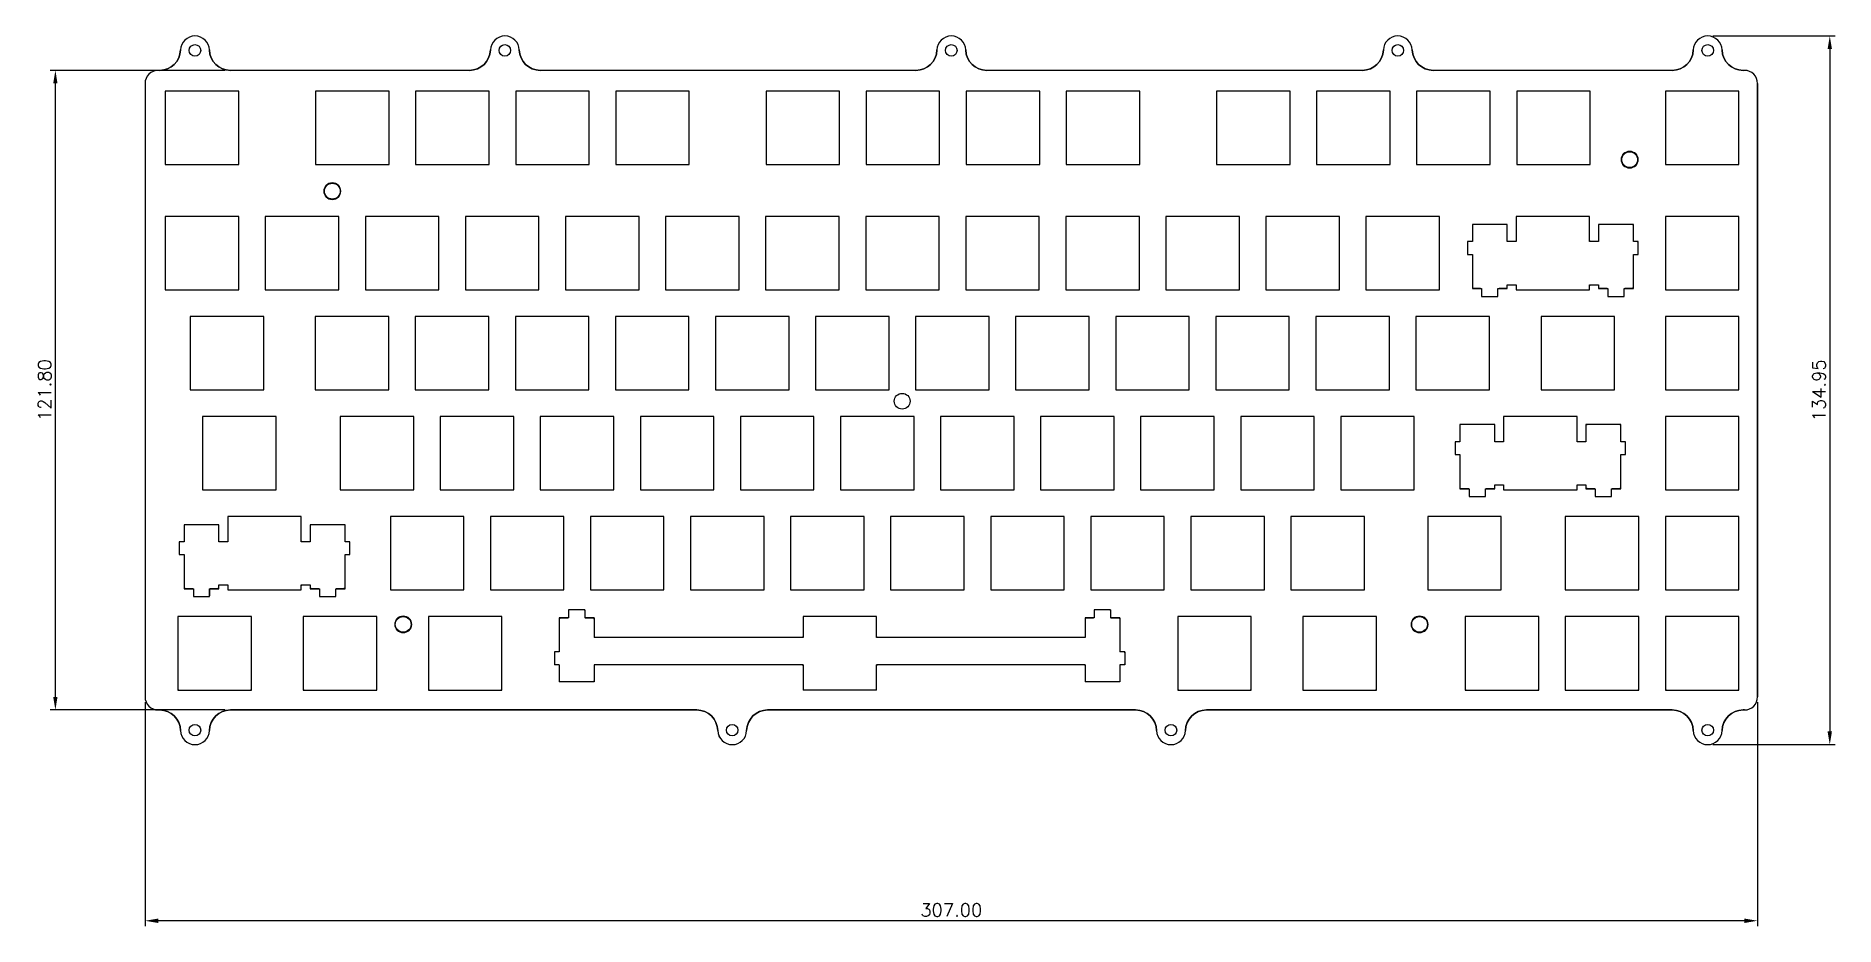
# Model space of a CAD drawing. Header units: inches. Extents: x 504 to 1455, y 166 to 1049.
# Drawn here: x 800.2 to 1142.7, y 880 to 1049.5 of the extents above; entities that cross this region are included whole.
import ezdxf

# ---------------------------------------------------------------- set-up
doc = ezdxf.new("R2010")
doc.units = ezdxf.units.IN
doc.header["$LTSCALE"] = 10
doc.header["$MEASUREMENT"] = 0
doc.layers.add('图层1', color=6, linetype='Continuous')
doc.layers.add('标注', color=3, linetype='Continuous', lineweight=18)
doc.styles.get("Standard").update_dxf_attribs({"font": 'txt', "bigfont": 'gbcbig.shx'})
doc.dimstyles.get("Standard").update_dxf_attribs({"dimtxt": 2.5, "dimasz": 2.5, "dimexe": 1, "dimexo": 1, "dimgap": 0.8, "dimtad": 1, "dimtoh": 1, "dimzin": 0, "dimdsep": 46, "dimtxsty": 'Standard', "dimcen": 2, "dimadec": 0, "dimazin": 0, "dimtfac": 1, "dimtmove": 0, "dimatfit": 3, "dimfxl": 0, "dimtolj": 1, "dimtzin": 0, "dimarcsym": 0})

msp = doc.modelspace()

# ---------------------------------------------------------------- blocks, each defined once
blk = doc.blocks.new('*D49')
at = {"layer": 'Defpoints', "color": 0, "transparency": 16777216}
for p in [(820.97, 923.65), (1127.97, 923.65), (820.97, 881.01)]:
    blk.add_point(p, dxfattribs=at)
at = {"layer": '标注', "color": 0, "lineweight": -2, "transparency": 16777216}
for p, q in [((820.97, 922.65), (820.97, 880.01)), ((1127.97, 922.65), (1127.97, 880.01)), ((1125.47, 881.01), (823.47, 881.01))]:
    blk.add_line(p, q, dxfattribs=at)
at = {"layer": '标注', "color": 0, "transparency": 16777216}
for points in [[(823.47, 881.42), (823.47, 880.59), (820.97, 881.01)], [(1125.47, 881.42), (1125.47, 880.59), (1127.97, 881.01)]]:
    blk.add_solid(points, dxfattribs=at)
at = {"layer": '标注', "color": 0, "transparency": 16777216, "insert": (974.47, 883.06), "char_height": 2.5, "attachment_point": 5}
blk.add_mtext('\\A1;307.00', dxfattribs=at)
blk = doc.blocks.new('*D50')
at = {"layer": 'Defpoints', "color": 0, "transparency": 16777216}
for p in [(803.9, 1042.95), (837.22, 1042.95), (837.22, 921.15)]:
    blk.add_point(p, dxfattribs=at)
at = {"layer": '标注', "color": 0, "lineweight": -2, "transparency": 16777216}
for p, q in [((836.22, 1042.95), (802.9, 1042.95)), ((803.9, 923.65), (803.9, 1040.45)), ((836.22, 921.15), (802.9, 921.15))]:
    blk.add_line(p, q, dxfattribs=at)
at = {"layer": '标注', "color": 0, "transparency": 16777216}
for points in [[(803.48, 1040.45), (804.31, 1040.45), (803.9, 1042.95)], [(803.48, 923.65), (804.31, 923.65), (803.9, 921.15)]]:
    blk.add_solid(points, dxfattribs=at)
at = {"layer": '标注', "color": 0, "transparency": 16777216, "insert": (801.85, 982.05), "char_height": 2.5, "attachment_point": 5, "rotation": 90}
blk.add_mtext('\\A1;121.80', dxfattribs=at)
blk = doc.blocks.new('*D51')
at = {"layer": 'Defpoints', "color": 0, "transparency": 16777216}
for p in [(1118.47, 1049.5), (1118.47, 914.55), (1141.72, 914.55)]:
    blk.add_point(p, dxfattribs=at)
at = {"layer": '标注', "color": 0, "lineweight": -2, "transparency": 16777216}
for p, q in [((1119.47, 1049.5), (1142.72, 1049.5)), ((1141.72, 1047), (1141.72, 917.05)), ((1119.47, 914.55), (1142.72, 914.55))]:
    blk.add_line(p, q, dxfattribs=at)
at = {"layer": '标注', "color": 0, "transparency": 16777216}
for points in [[(1141.3, 1047), (1142.13, 1047), (1141.72, 1049.5)], [(1141.3, 917.05), (1142.13, 917.05), (1141.72, 914.55)]]:
    blk.add_solid(points, dxfattribs=at)
at = {"layer": '标注', "color": 0, "transparency": 16777216, "insert": (1139.67, 982.02), "char_height": 2.5, "attachment_point": 5, "rotation": 90}
blk.add_mtext('\\A1;134.95', dxfattribs=at)

# ---------------------------------------------------------------- dimensions: what is measured, and where the dimension line sits
at = {"layer": '标注'}
for base, p1, p2, picture, middle in [((1141.716, 914.546), (1118.473, 1049.496), (1118.473, 914.546), '*D51', (1139.666, 982.021)), ((803.897, 1042.946), (837.221, 921.146), (837.22, 1042.946), '*D50', (801.847, 982.046))]:
    dim = msp.add_linear_dim(base=base, p1=p1, p2=p2, angle=90, dimstyle='Standard', dxfattribs=at)
    dim.commit()
    dim.dimension.update_dxf_attribs({"geometry": picture, "text_midpoint": middle})
dim = msp.add_linear_dim(base=(820.973, 881.006), p1=(1127.973, 923.646), p2=(820.973, 923.646), dimstyle='Standard', dxfattribs=at)
dim.commit()
dim.dimension.update_dxf_attribs({"geometry": '*D49', "text_midpoint": (974.473, 883.056)})

# ---------------------------------------------------------------- linework, layer by layer
at = {"color": 7, "linetype": 'Continuous'}
for p, q in [((823.726, 1042.946), (823.473, 1042.946)), ((882.726, 1042.946), (837.22, 1042.946)), ((967.726, 1042.946), (896.22, 1042.946)), ((1052.726, 1042.946), (981.22, 1042.946)), ((1111.726, 1042.946), (1066.22, 1042.946)), ((1125.473, 1042.946), (1125.22, 1042.946)), ((820.973, 1040.446), (820.973, 923.646)), ((824.821, 1038.999), (824.821, 1024.999)), ((838.821, 1038.999), (824.821, 1038.999)), ((838.821, 1024.999), (838.821, 1038.999)), ((853.433, 1038.999), (853.433, 1024.999)), ((867.433, 1038.999), (853.433, 1038.999)), ((867.433, 1024.999), (867.433, 1038.999)), ((872.483, 1038.999), (872.483, 1024.999)), ((886.483, 1038.999), (872.483, 1038.999)), ((886.483, 1024.999), (886.483, 1038.999)), ((891.533, 1038.999), (891.533, 1024.999)), ((905.533, 1038.999), (891.533, 1038.999)), ((905.533, 1024.999), (905.533, 1038.999)), ((910.583, 1038.999), (910.583, 1024.999)), ((924.583, 1038.999), (910.583, 1038.999)), ((924.583, 1024.999), (924.583, 1038.999)), ((939.196, 1038.999), (939.196, 1024.999)), ((953.196, 1038.999), (939.196, 1038.999)), ((953.196, 1024.999), (953.196, 1038.999)), ((958.246, 1038.999), (958.246, 1024.999)), ((972.246, 1038.999), (958.246, 1038.999)), ((972.246, 1024.999), (972.246, 1038.999)), ((977.296, 1038.999), (977.296, 1024.999)), ((991.296, 1038.999), (977.296, 1038.999)), ((991.296, 1024.999), (991.296, 1038.999)), ((996.346, 1038.999), (996.346, 1024.999)), ((1010.346, 1038.999), (996.346, 1038.999)), ((1010.346, 1024.999), (1010.346, 1038.999)), ((1024.958, 1038.999), (1024.958, 1024.999)), ((1038.958, 1038.999), (1024.958, 1038.999)), ((1038.958, 1024.999), (1038.958, 1038.999)), ((1058.008, 1038.999), (1044.008, 1038.999)), ((1044.008, 1038.999), (1044.008, 1024.999)), ((1058.008, 1024.999), (1058.008, 1038.999)), ((1077.058, 1038.999), (1063.058, 1038.999)), ((1063.058, 1038.999), (1063.058, 1024.999)), ((1077.058, 1024.999), (1077.058, 1038.999)), ((1096.108, 1038.999), (1082.108, 1038.999)), ((1082.108, 1038.999), (1082.108, 1024.999)), ((1096.108, 1024.999), (1096.108, 1038.999)), ((1124.421, 1038.999), (1110.421, 1038.999)), ((1110.421, 1038.999), (1110.421, 1024.999)), ((1124.421, 1024.999), (1124.421, 1038.999)), ((1127.973, 1040.446), (1127.973, 923.646)), ((824.821, 1024.999), (838.821, 1024.999)), ((853.433, 1024.999), (867.433, 1024.999)), ((872.483, 1024.999), (886.483, 1024.999)), ((891.533, 1024.999), (905.533, 1024.999)), ((910.583, 1024.999), (924.583, 1024.999)), ((939.196, 1024.999), (953.196, 1024.999)), ((958.246, 1024.999), (972.246, 1024.999)), ((977.296, 1024.999), (991.296, 1024.999)), ((996.346, 1024.999), (1010.346, 1024.999)), ((1024.958, 1024.999), (1038.958, 1024.999)), ((1044.008, 1024.999), (1058.008, 1024.999)), ((1063.058, 1024.999), (1077.058, 1024.999)), ((1082.108, 1024.999), (1096.108, 1024.999)), ((1110.421, 1024.999), (1124.421, 1024.999)), ((824.821, 1015.149), (824.821, 1001.149)), ((838.821, 1015.149), (824.821, 1015.149)), ((838.821, 1001.149), (838.821, 1015.149)), ((843.871, 1015.149), (843.871, 1001.149)), ((857.871, 1015.149), (843.871, 1015.149)), ((857.871, 1001.149), (857.871, 1015.149)), ((862.921, 1015.149), (862.921, 1001.149)), ((876.921, 1015.149), (862.921, 1015.149)), ((876.921, 1001.149), (876.921, 1015.149)), ((881.971, 1015.149), (881.971, 1001.149)), ((895.971, 1015.149), (881.971, 1015.149)), ((895.971, 1001.149), (895.971, 1015.149)), ((901.021, 1015.149), (901.021, 1001.149)), ((915.021, 1015.149), (901.021, 1015.149)), ((915.021, 1001.149), (915.021, 1015.149)), ((920.071, 1015.149), (920.071, 1001.149)), ((934.071, 1015.149), (920.071, 1015.149)), ((934.071, 1001.149), (934.071, 1015.149)), ((939.121, 1015.149), (939.121, 1001.149)), ((953.121, 1015.149), (939.121, 1015.149)), ((953.121, 1001.149), (953.121, 1015.149)), ((958.171, 1015.149), (958.171, 1001.149)), ((972.171, 1015.149), (958.171, 1015.149)), ((972.171, 1001.149), (972.171, 1015.149)), ((977.221, 1015.149), (977.221, 1001.149)), ((991.221, 1015.149), (977.221, 1015.149)), ((991.221, 1001.149), (991.221, 1015.149)), ((996.271, 1015.149), (996.271, 1001.149)), ((1010.271, 1015.149), (996.271, 1015.149)), ((1010.271, 1001.149), (1010.271, 1015.149)), ((1029.321, 1015.149), (1015.321, 1015.149)), ((1015.321, 1015.149), (1015.321, 1001.149)), ((1029.321, 1001.149), (1029.321, 1015.149)), ((1048.371, 1015.149), (1034.371, 1015.149)), ((1034.371, 1015.149), (1034.371, 1001.149)), ((1048.371, 1001.149), (1048.371, 1015.149)), ((1067.421, 1015.149), (1053.421, 1015.149)), ((1053.421, 1015.149), (1053.421, 1001.149)), ((1067.421, 1001.149), (1067.421, 1015.149)), ((1095.996, 1015.149), (1081.996, 1015.149)), ((1081.996, 1015.149), (1081.996, 1010.334)), ((1095.996, 1010.334), (1095.996, 1015.149)), ((1124.421, 1015.149), (1110.421, 1015.149)), ((1110.421, 1015.149), (1110.421, 1001.149)), ((1124.421, 1001.149), (1124.421, 1015.149)), ((1080.321, 1013.584), (1073.671, 1013.584)), ((1073.671, 1013.584), (1073.671, 1010.334)), ((1080.321, 1010.334), (1080.321, 1013.584)), ((1104.321, 1013.584), (1097.671, 1013.584)), ((1097.671, 1013.584), (1097.671, 1010.334)), ((1104.321, 1010.334), (1104.321, 1013.584)), ((1073.671, 1010.334), (1072.771, 1010.334)), ((1072.771, 1010.334), (1072.771, 1007.884)), ((1072.771, 1007.884), (1073.671, 1007.884)), ((1073.671, 1007.884), (1073.671, 1001.384)), ((1081.996, 1010.334), (1080.321, 1010.334)), ((1097.671, 1010.334), (1095.996, 1010.334)), ((1105.221, 1010.334), (1104.321, 1010.334)), ((1104.321, 1007.884), (1105.221, 1007.884)), ((1104.321, 1001.384), (1104.321, 1007.884)), ((1105.221, 1007.884), (1105.221, 1010.334)), ((824.821, 1001.149), (838.821, 1001.149)), ((843.871, 1001.149), (857.871, 1001.149)), ((862.921, 1001.149), (876.921, 1001.149)), ((881.971, 1001.149), (895.971, 1001.149)), ((901.021, 1001.149), (915.021, 1001.149)), ((920.071, 1001.149), (934.071, 1001.149)), ((939.121, 1001.149), (953.121, 1001.149)), ((958.171, 1001.149), (972.171, 1001.149)), ((977.221, 1001.149), (991.221, 1001.149)), ((996.271, 1001.149), (1010.271, 1001.149)), ((1015.321, 1001.149), (1029.321, 1001.149)), ((1034.371, 1001.149), (1048.371, 1001.149)), ((1053.421, 1001.149), (1067.421, 1001.149)), ((1073.671, 1001.384), (1075.443, 1001.384)), ((1075.443, 1001.384), (1075.443, 999.883)), ((1078.548, 1001.384), (1080.321, 1001.384)), ((1078.548, 999.883), (1078.548, 1001.384)), ((1080.321, 1002.124), (1081.996, 1002.124)), ((1080.321, 1001.384), (1080.321, 1002.124)), ((1081.996, 1002.124), (1081.996, 1001.149)), ((1081.996, 1001.149), (1095.996, 1001.149)), ((1095.996, 1002.124), (1097.671, 1002.124)), ((1095.996, 1001.149), (1095.996, 1002.124)), ((1097.671, 1002.124), (1097.671, 1001.384)), ((1097.671, 1001.384), (1099.443, 1001.384)), ((1099.443, 1001.384), (1099.443, 999.883)), ((1102.548, 1001.384), (1104.321, 1001.384)), ((1102.548, 999.883), (1102.548, 1001.384)), ((1110.421, 1001.149), (1124.421, 1001.149)), ((1075.443, 999.883), (1078.548, 999.883)), ((1099.443, 999.883), (1102.548, 999.883)), ((829.571, 996.099), (829.571, 982.099)), ((843.571, 996.099), (829.571, 996.099)), ((843.571, 982.099), (843.571, 996.099)), ((853.371, 996.099), (853.371, 982.099)), ((867.371, 996.099), (853.371, 996.099)), ((867.371, 982.099), (867.371, 996.099)), ((872.421, 996.099), (872.421, 982.099)), ((886.421, 996.099), (872.421, 996.099)), ((886.421, 982.099), (886.421, 996.099)), ((891.471, 996.099), (891.471, 982.099)), ((905.471, 996.099), (891.471, 996.099)), ((905.471, 982.099), (905.471, 996.099)), ((910.521, 996.099), (910.521, 982.099)), ((924.521, 996.099), (910.521, 996.099)), ((924.521, 982.099), (924.521, 996.099)), ((929.571, 996.099), (929.571, 982.099)), ((943.571, 996.099), (929.571, 996.099)), ((943.571, 982.099), (943.571, 996.099)), ((948.621, 996.099), (948.621, 982.099)), ((962.621, 996.099), (948.621, 996.099)), ((962.621, 982.099), (962.621, 996.099)), ((967.671, 996.099), (967.671, 982.099)), ((981.671, 996.099), (967.671, 996.099)), ((981.671, 982.099), (981.671, 996.099)), ((986.721, 996.099), (986.721, 982.099)), ((1000.721, 996.099), (986.721, 996.099)), ((1000.721, 982.099), (1000.721, 996.099)), ((1019.771, 996.099), (1005.771, 996.099)), ((1005.771, 996.099), (1005.771, 982.099)), ((1019.771, 982.099), (1019.771, 996.099)), ((1038.821, 996.099), (1024.821, 996.099)), ((1024.821, 996.099), (1024.821, 982.099)), ((1038.821, 982.099), (1038.821, 996.099)), ((1057.871, 996.099), (1043.871, 996.099)), ((1043.871, 996.099), (1043.871, 982.099)), ((1057.871, 982.099), (1057.871, 996.099)), ((1076.921, 996.099), (1062.921, 996.099)), ((1062.921, 996.099), (1062.921, 982.099)), ((1076.921, 982.099), (1076.921, 996.099)), ((1100.746, 996.099), (1086.746, 996.099)), ((1086.746, 996.099), (1086.746, 982.099)), ((1100.746, 982.099), (1100.746, 996.099)), ((1124.421, 996.099), (1110.421, 996.099)), ((1110.421, 996.099), (1110.421, 982.099)), ((1124.421, 982.099), (1124.421, 996.099)), ((829.571, 982.099), (843.571, 982.099)), ((853.371, 982.099), (867.371, 982.099)), ((872.421, 982.099), (886.421, 982.099)), ((891.471, 982.099), (905.471, 982.099)), ((910.521, 982.099), (924.521, 982.099)), ((929.571, 982.099), (943.571, 982.099)), ((948.621, 982.099), (962.621, 982.099)), ((967.671, 982.099), (981.671, 982.099)), ((986.721, 982.099), (1000.721, 982.099)), ((1005.771, 982.099), (1019.771, 982.099)), ((1024.821, 982.099), (1038.821, 982.099)), ((1043.871, 982.099), (1057.871, 982.099)), ((1062.921, 982.099), (1076.921, 982.099)), ((1086.746, 982.099), (1100.746, 982.099)), ((1110.421, 982.099), (1124.421, 982.099)), ((831.921, 977.049), (831.921, 963.049)), ((845.921, 977.049), (831.921, 977.049)), ((845.921, 963.049), (845.921, 977.049)), ((858.121, 977.049), (858.121, 963.049)), ((872.121, 977.049), (858.121, 977.049)), ((872.121, 963.049), (872.121, 977.049)), ((877.171, 977.049), (877.171, 963.049)), ((891.171, 977.049), (877.171, 977.049)), ((891.171, 963.049), (891.171, 977.049)), ((896.221, 977.049), (896.221, 963.049)), ((910.221, 977.049), (896.221, 977.049)), ((910.221, 963.049), (910.221, 977.049)), ((915.271, 977.049), (915.271, 963.049)), ((929.271, 977.049), (915.271, 977.049)), ((929.271, 963.049), (929.271, 977.049)), ((934.321, 977.049), (934.321, 963.049)), ((948.321, 977.049), (934.321, 977.049)), ((948.321, 963.049), (948.321, 977.049)), ((953.371, 977.049), (953.371, 963.049)), ((967.371, 977.049), (953.371, 977.049)), ((967.371, 963.049), (967.371, 977.049)), ((972.421, 977.049), (972.421, 963.049)), ((986.421, 977.049), (972.421, 977.049)), ((986.421, 963.049), (986.421, 977.049)), ((1005.471, 977.049), (991.471, 977.049)), ((991.471, 977.049), (991.471, 963.049)), ((1005.471, 963.049), (1005.471, 977.049)), ((1024.521, 977.049), (1010.521, 977.049)), ((1010.521, 977.049), (1010.521, 963.049)), ((1024.521, 963.049), (1024.521, 977.049)), ((1043.571, 977.049), (1029.571, 977.049)), ((1029.571, 977.049), (1029.571, 963.049)), ((1043.571, 963.049), (1043.571, 977.049)), ((1062.621, 977.049), (1048.621, 977.049)), ((1048.621, 977.049), (1048.621, 963.049)), ((1062.621, 963.049), (1062.621, 977.049)), ((1093.621, 977.049), (1079.621, 977.049)), ((1079.621, 977.049), (1079.621, 972.234)), ((1093.621, 972.234), (1093.621, 977.049)), ((1124.421, 977.049), (1110.421, 977.049)), ((1110.421, 977.049), (1110.421, 963.049)), ((1124.421, 963.049), (1124.421, 977.049)), ((1077.946, 975.484), (1071.296, 975.484)), ((1071.296, 975.484), (1071.296, 972.234)), ((1077.946, 972.234), (1077.946, 975.484)), ((1101.946, 975.484), (1095.296, 975.484)), ((1095.296, 975.484), (1095.296, 972.234)), ((1101.946, 972.234), (1101.946, 975.484)), ((1071.296, 972.234), (1070.396, 972.234)), ((1070.396, 972.234), (1070.396, 969.784)), ((1070.396, 969.784), (1071.296, 969.784)), ((1071.296, 969.784), (1071.296, 963.284)), ((1079.621, 972.234), (1077.946, 972.234)), ((1095.296, 972.234), (1093.621, 972.234)), ((1102.846, 972.234), (1101.946, 972.234)), ((1101.946, 969.784), (1102.846, 969.784)), ((1101.946, 963.284), (1101.946, 969.784)), ((1102.846, 969.784), (1102.846, 972.234)), ((831.921, 963.049), (845.921, 963.049)), ((858.121, 963.049), (872.121, 963.049)), ((877.171, 963.049), (891.171, 963.049)), ((896.221, 963.049), (910.221, 963.049)), ((915.271, 963.049), (929.271, 963.049)), ((934.321, 963.049), (948.321, 963.049)), ((953.371, 963.049), (967.371, 963.049)), ((972.421, 963.049), (986.421, 963.049)), ((991.471, 963.049), (1005.471, 963.049)), ((1010.521, 963.049), (1024.521, 963.049)), ((1029.571, 963.049), (1043.571, 963.049)), ((1048.621, 963.049), (1062.621, 963.049)), ((1071.296, 963.284), (1073.068, 963.284)), ((1073.068, 963.284), (1073.068, 961.783)), ((1076.173, 963.284), (1077.946, 963.284)), ((1076.173, 961.783), (1076.173, 963.284)), ((1077.946, 964.024), (1079.621, 964.024)), ((1077.946, 963.284), (1077.946, 964.024)), ((1079.621, 964.024), (1079.621, 963.049)), ((1079.621, 963.049), (1093.621, 963.049)), ((1093.621, 964.024), (1095.296, 964.024)), ((1093.621, 963.049), (1093.621, 964.024)), ((1095.296, 964.024), (1095.296, 963.284)), ((1095.296, 963.284), (1097.068, 963.284)), ((1097.068, 963.284), (1097.068, 961.783)), ((1100.173, 963.284), (1101.946, 963.284)), ((1100.173, 961.783), (1100.173, 963.284)), ((1110.421, 963.049), (1124.421, 963.049)), ((1073.068, 961.783), (1076.173, 961.783)), ((1097.068, 961.783), (1100.173, 961.783)), ((828.396, 956.434), (828.396, 953.184)), ((835.046, 956.434), (828.396, 956.434)), ((835.046, 953.184), (835.046, 956.434)), ((836.721, 957.999), (836.721, 953.184)), ((850.721, 957.999), (836.721, 957.999)), ((850.721, 953.184), (850.721, 957.999)), ((852.396, 956.434), (852.396, 953.184)), ((859.046, 956.434), (852.396, 956.434)), ((859.046, 953.184), (859.046, 956.434)), ((867.671, 957.999), (867.671, 943.999)), ((881.671, 957.999), (867.671, 957.999)), ((881.671, 943.999), (881.671, 957.999)), ((886.721, 957.999), (886.721, 943.999)), ((900.721, 957.999), (886.721, 957.999)), ((900.721, 943.999), (900.721, 957.999)), ((905.771, 957.999), (905.771, 943.999)), ((919.771, 957.999), (905.771, 957.999)), ((919.771, 943.999), (919.771, 957.999)), ((924.821, 957.999), (924.821, 943.999)), ((938.821, 957.999), (924.821, 957.999)), ((938.821, 943.999), (938.821, 957.999)), ((943.871, 957.999), (943.871, 943.999)), ((957.871, 957.999), (943.871, 957.999)), ((957.871, 943.999), (957.871, 957.999)), ((976.921, 957.999), (962.921, 957.999)), ((962.921, 957.999), (962.921, 943.999)), ((976.921, 943.999), (976.921, 957.999)), ((995.971, 957.999), (981.971, 957.999)), ((981.971, 957.999), (981.971, 943.999)), ((995.971, 943.999), (995.971, 957.999)), ((1015.021, 957.999), (1001.021, 957.999)), ((1001.021, 957.999), (1001.021, 943.999)), ((1015.021, 943.999), (1015.021, 957.999)), ((1034.071, 957.999), (1020.071, 957.999)), ((1020.071, 957.999), (1020.071, 943.999)), ((1034.071, 943.999), (1034.071, 957.999)), ((1053.121, 957.999), (1039.121, 957.999)), ((1039.121, 957.999), (1039.121, 943.999)), ((1053.121, 943.999), (1053.121, 957.999)), ((1079.171, 957.999), (1065.171, 957.999)), ((1065.171, 957.999), (1065.171, 943.999)), ((1079.171, 943.999), (1079.171, 957.999)), ((1105.371, 957.999), (1091.371, 957.999)), ((1091.371, 957.999), (1091.371, 943.999)), ((1105.371, 943.999), (1105.371, 957.999)), ((1124.421, 957.999), (1110.421, 957.999)), ((1110.421, 957.999), (1110.421, 943.999)), ((1124.421, 943.999), (1124.421, 957.999)), ((827.496, 953.184), (827.496, 950.734)), ((828.396, 953.184), (827.496, 953.184)), ((836.721, 953.184), (835.046, 953.184)), ((852.396, 953.184), (850.721, 953.184)), ((859.946, 953.184), (859.046, 953.184)), ((859.946, 950.734), (859.946, 953.184)), ((827.496, 950.734), (828.396, 950.734)), ((828.396, 950.734), (828.396, 944.234)), ((859.046, 944.234), (859.046, 950.734)), ((859.046, 950.734), (859.946, 950.734)), ((828.396, 944.234), (830.168, 944.234)), ((830.168, 944.234), (830.168, 942.733)), ((830.168, 942.733), (833.273, 942.733)), ((833.273, 942.733), (833.273, 944.234)), ((833.273, 944.234), (835.046, 944.234)), ((835.046, 944.234), (835.046, 944.974)), ((835.046, 944.974), (836.721, 944.974)), ((836.721, 944.974), (836.721, 943.999)), ((836.721, 943.999), (850.721, 943.999)), ((850.721, 943.999), (850.721, 944.974)), ((850.721, 944.974), (852.396, 944.974)), ((852.396, 944.974), (852.396, 944.234)), ((852.396, 944.234), (854.168, 944.234)), ((854.168, 944.234), (854.168, 942.733)), ((854.168, 942.733), (857.273, 942.733)), ((857.273, 942.733), (857.273, 944.234)), ((857.273, 944.234), (859.046, 944.234)), ((867.671, 943.999), (881.671, 943.999)), ((886.721, 943.999), (900.721, 943.999)), ((905.771, 943.999), (919.771, 943.999)), ((924.821, 943.999), (938.821, 943.999)), ((943.871, 943.999), (957.871, 943.999)), ((962.921, 943.999), (976.921, 943.999)), ((981.971, 943.999), (995.971, 943.999)), ((1001.021, 943.999), (1015.021, 943.999)), ((1020.071, 943.999), (1034.071, 943.999)), ((1039.121, 943.999), (1053.121, 943.999)), ((1065.171, 943.999), (1079.171, 943.999)), ((1091.371, 943.999), (1105.371, 943.999)), ((1110.421, 943.999), (1124.421, 943.999)), ((827.221, 938.949), (827.221, 924.949)), ((841.221, 938.949), (827.221, 938.949)), ((841.221, 924.949), (841.221, 938.949)), ((851.071, 938.949), (851.071, 924.949)), ((865.071, 938.949), (851.071, 938.949)), ((865.071, 924.949), (865.071, 938.949)), ((874.921, 938.949), (874.921, 924.949)), ((888.921, 938.949), (874.921, 938.949)), ((888.921, 924.949), (888.921, 938.949)), ((899.826, 938.706), (899.826, 932.206)), ((901.597, 938.706), (899.826, 938.706)), ((901.597, 940.208), (901.597, 938.706)), ((904.703, 940.208), (901.597, 940.208)), ((904.703, 940.208), (904.703, 938.706)), ((906.476, 938.706), (904.703, 938.706)), ((906.476, 938.706), (906.476, 934.956)), ((960.246, 938.949), (946.246, 938.949)), ((946.246, 938.949), (946.246, 934.956)), ((960.246, 934.956), (960.246, 938.949)), ((1001.698, 938.706), (999.926, 938.706)), ((999.926, 938.706), (999.926, 934.956)), ((1004.804, 940.208), (1001.698, 940.208)), ((1001.698, 940.208), (1001.698, 938.706)), ((1004.804, 940.208), (1004.804, 938.706)), ((1006.576, 938.706), (1004.804, 938.706)), ((1006.576, 938.706), (1006.576, 932.206)), ((1031.571, 938.949), (1017.571, 938.949)), ((1017.571, 938.949), (1017.571, 924.949)), ((1031.571, 924.949), (1031.571, 938.949)), ((1055.421, 938.949), (1041.421, 938.949)), ((1041.421, 938.949), (1041.421, 924.949)), ((1055.421, 924.949), (1055.421, 938.949)), ((1086.321, 938.949), (1072.321, 938.949)), ((1072.321, 938.949), (1072.321, 924.949)), ((1086.321, 924.949), (1086.321, 938.949)), ((1105.371, 938.949), (1091.371, 938.949)), ((1091.371, 938.949), (1091.371, 924.949)), ((1105.371, 924.949), (1105.371, 938.949)), ((1124.421, 938.949), (1110.421, 938.949)), ((1110.421, 938.949), (1110.421, 924.949)), ((1124.421, 924.949), (1124.421, 938.949)), ((898.926, 932.206), (898.926, 929.756)), ((899.826, 932.206), (898.926, 932.206)), ((946.246, 934.956), (906.476, 934.956)), ((999.926, 934.956), (960.246, 934.956)), ((1007.476, 932.206), (1006.576, 932.206)), ((1007.476, 932.206), (1007.476, 929.756)), ((899.826, 929.756), (898.926, 929.756)), ((899.826, 929.756), (899.826, 926.506)), ((906.476, 929.756), (906.476, 926.506)), ((946.246, 929.756), (906.476, 929.756)), ((946.246, 929.756), (946.246, 924.949)), ((999.926, 929.756), (960.246, 929.756)), ((960.246, 924.949), (960.246, 929.756)), ((999.926, 929.756), (999.926, 926.506)), ((1007.476, 929.756), (1006.576, 929.756)), ((1006.576, 929.756), (1006.576, 926.506)), ((827.221, 924.949), (841.221, 924.949)), ((851.071, 924.949), (865.071, 924.949)), ((874.921, 924.949), (888.921, 924.949)), ((906.476, 926.506), (899.826, 926.506)), ((960.246, 924.949), (946.246, 924.949)), ((1006.576, 926.506), (999.926, 926.506)), ((1017.571, 924.949), (1031.571, 924.949)), ((1041.421, 924.949), (1055.421, 924.949)), ((1072.321, 924.949), (1086.321, 924.949)), ((1091.371, 924.949), (1105.371, 924.949)), ((1110.421, 924.949), (1124.421, 924.949)), ((823.724, 921.146), (823.473, 921.146)), ((926.011, 921.146), (837.221, 921.146)), ((1009.539, 921.146), (939.508, 921.146)), ((1111.724, 921.146), (1023.036, 921.146)), ((1125.473, 921.146), (1125.221, 921.146))]:
    msp.add_line(p, q, dxfattribs=at)
for centre, radius in [((830.473, 1046.746), 1.1), ((889.473, 1046.746), 1.1), ((974.473, 1046.746), 1.1), ((1059.473, 1046.746), 1.1), ((1118.473, 1046.746), 1.1), ((1103.621, 1025.945), 1.5), ((856.621, 1019.945), 1.5), ((965.121, 979.945), 1.5), ((870.121, 937.445), 1.5), ((1063.621, 937.445), 1.5), ((830.473, 917.296), 1.1), ((932.759, 917.296), 1.1), ((1016.288, 917.296), 1.1), ((1118.473, 917.296), 1.1)]:
    msp.add_circle(centre, radius, dxfattribs=at)
for centre, radius, start, end in [((830.473, 1046.746), 2.75, 1.6979, 178.3021), ((889.473, 1046.746), 2.75, 1.6979, 178.3021), ((974.473, 1046.746), 2.75, 1.6979, 178.3021), ((1059.473, 1046.746), 2.75, 1.6979, 178.3021), ((1118.473, 1046.746), 2.75, 1.6979, 178.3021), ((823.726, 1046.946), 4, 270, 358.3021), ((837.22, 1046.946), 4, 181.6979, 270), ((882.726, 1046.946), 4, 270, 358.3021), ((896.22, 1046.946), 4, 181.6979, 270), ((967.726, 1046.946), 4, 270, 358.3021), ((981.22, 1046.946), 4, 181.6979, 270), ((1052.726, 1046.946), 4, 270, 358.3021), ((1066.22, 1046.946), 4, 181.6979, 270), ((1111.726, 1046.946), 4, 270, 358.3021), ((1125.22, 1046.946), 4, 181.6979, 270), ((823.473, 1040.446), 2.5, 89.99991, 180), ((1125.473, 1040.446), 2.5, 0, 90), ((823.473, 923.646), 2.5, 180, 270), ((1125.473, 923.646), 2.5, 270, 0), ((823.724, 917.146), 4, 1.27334, 90), ((837.221, 917.146), 4, 90, 178.72666), ((926.011, 917.146), 4, 1.27334, 90), ((939.508, 917.146), 4, 90, 178.72666), ((1009.539, 917.146), 4, 1.27334, 90), ((1023.036, 917.146), 4, 90, 178.72666), ((1111.724, 917.146), 4, 1.27334, 90), ((1125.221, 917.146), 4, 90, 178.72666), ((830.473, 917.296), 2.75, 181.27334, 358.72666), ((932.759, 917.296), 2.75, 181.27334, 358.72666), ((1016.288, 917.296), 2.75, 181.27334, 358.72666), ((1118.473, 917.296), 2.75, 181.27334, 358.72666)]:
    msp.add_arc(centre, radius, start, end, dxfattribs=at)
at = {"layer": '图层1'}
msp.add_lwpolyline([(939.508, 921.146), (1009.539, 921.146, -0.4077192), (1013.538, 917.235, 0.9780193), (1019.037, 917.235, -0.4077192), (1023.036, 921.146), (1111.724, 921.146, -0.4077192), (1115.723, 917.235, 0.9780193), (1121.222, 917.235, -0.4077192), (1125.221, 921.146), (1125.473, 921.146, 0.4142136), (1127.973, 923.646), (1127.973, 1040.446, 0.4142136), (1125.473, 1042.946), (1125.22, 1042.946, -0.4055604), (1121.222, 1046.827, 0.9707966), (1115.724, 1046.827, -0.4055604), (1111.726, 1042.946), (1066.22, 1042.946, -0.4055604), (1062.222, 1046.827, 0.9707966), (1056.724, 1046.827, -0.4055604), (1052.726, 1042.946), (981.22, 1042.946, -0.4055604), (977.222, 1046.827, 0.9707966), (971.724, 1046.827, -0.4055604), (967.726, 1042.946), (896.22, 1042.946, -0.4055604), (892.222, 1046.827, 0.9707966), (886.724, 1046.827, -0.4055604), (882.726, 1042.946), (837.22, 1042.946, -0.4055604), (833.222, 1046.827, 0.9707966), (827.724, 1046.827, -0.4055604), (823.726, 1042.946), (823.473, 1042.946, 0.4142136), (820.973, 1040.446), (820.973, 923.646, 0.4142136), (823.473, 921.146), (823.724, 921.146, -0.4077192), (827.723, 917.235, 0.9780193), (833.222, 917.235, -0.4077192), (837.221, 921.146), (926.011, 921.146, -0.4077192), (930.01, 917.235, 0.9780193), (935.509, 917.235, -0.4077192), (939.508, 921.146)], format="xyb", dxfattribs=at)
at = {"layer": '图层1', "linetype": 'Continuous', "lineweight": 18}
for points in [[(824.821, 1025.199), (824.821, 1038.799, -0.4142136), (825.021, 1038.999), (838.621, 1038.999, -0.4142136), (838.821, 1038.799), (838.821, 1025.199, -0.4142136), (838.621, 1024.999), (825.021, 1024.999, -0.4142136)], [(853.433, 1025.199), (853.433, 1038.799, -0.4142136), (853.633, 1038.999), (867.233, 1038.999, -0.4142136), (867.433, 1038.799), (867.433, 1025.199, -0.4142136), (867.233, 1024.999), (853.633, 1024.999, -0.4142136)], [(872.483, 1025.199), (872.483, 1038.799, -0.4142136), (872.683, 1038.999), (886.283, 1038.999, -0.4142136), (886.483, 1038.799), (886.483, 1025.199, -0.4142136), (886.283, 1024.999), (872.683, 1024.999, -0.4142136)], [(891.533, 1025.199), (891.533, 1038.799, -0.4142136), (891.733, 1038.999), (905.333, 1038.999, -0.4142136), (905.533, 1038.799), (905.533, 1025.199, -0.4142136), (905.333, 1024.999), (891.733, 1024.999, -0.4142136)], [(910.583, 1025.199), (910.583, 1038.799, -0.4142136), (910.783, 1038.999), (924.383, 1038.999, -0.4142136), (924.583, 1038.799), (924.583, 1025.199, -0.4142136), (924.383, 1024.999), (910.783, 1024.999, -0.4142136)], [(939.196, 1025.199), (939.196, 1038.799, -0.4142136), (939.396, 1038.999), (952.996, 1038.999, -0.4142136), (953.196, 1038.799), (953.196, 1025.199, -0.4142136), (952.996, 1024.999), (939.396, 1024.999, -0.4142136)], [(958.246, 1025.199), (958.246, 1038.799, -0.4142136), (958.446, 1038.999), (972.046, 1038.999, -0.4142136), (972.246, 1038.799), (972.246, 1025.199, -0.4142136), (972.046, 1024.999), (958.446, 1024.999, -0.4142136)], [(977.296, 1025.199), (977.296, 1038.799, -0.4142136), (977.496, 1038.999), (991.096, 1038.999, -0.4142136), (991.296, 1038.799), (991.296, 1025.199, -0.4142136), (991.096, 1024.999), (977.496, 1024.999, -0.4142136)], [(996.346, 1025.199), (996.346, 1038.799, -0.4142136), (996.546, 1038.999), (1010.146, 1038.999, -0.4142136), (1010.346, 1038.799), (1010.346, 1025.199, -0.4142136), (1010.146, 1024.999), (996.546, 1024.999, -0.4142136)], [(1024.958, 1025.199), (1024.958, 1038.799, -0.4142136), (1025.158, 1038.999), (1038.758, 1038.999, -0.4142136), (1038.958, 1038.799), (1038.958, 1025.199, -0.4142136), (1038.758, 1024.999), (1025.158, 1024.999, -0.4142136)], [(1044.008, 1025.199), (1044.008, 1038.799, -0.4142136), (1044.208, 1038.999), (1057.808, 1038.999, -0.4142136), (1058.008, 1038.799), (1058.008, 1025.199, -0.4142136), (1057.808, 1024.999), (1044.208, 1024.999, -0.4142136)], [(1063.058, 1025.199), (1063.058, 1038.799, -0.4142136), (1063.258, 1038.999), (1076.858, 1038.999, -0.4142136), (1077.058, 1038.799), (1077.058, 1025.199, -0.4142136), (1076.858, 1024.999), (1063.258, 1024.999, -0.4142136)], [(1082.108, 1025.199), (1082.108, 1038.799, -0.4142136), (1082.308, 1038.999), (1095.908, 1038.999, -0.4142136), (1096.108, 1038.799), (1096.108, 1025.199, -0.4142136), (1095.908, 1024.999), (1082.308, 1024.999, -0.4142136)], [(1110.421, 1025.199), (1110.421, 1038.799, -0.4142136), (1110.621, 1038.999), (1124.221, 1038.999, -0.4142136), (1124.421, 1038.799), (1124.421, 1025.199, -0.4142136), (1124.221, 1024.999), (1110.621, 1024.999, -0.4142136)], [(824.821, 1001.349), (824.821, 1014.949, -0.4142136), (825.021, 1015.149), (838.621, 1015.149, -0.4142136), (838.821, 1014.949), (838.821, 1001.349, -0.4142136), (838.621, 1001.149), (825.021, 1001.149, -0.4142136)], [(843.871, 1001.349), (843.871, 1014.949, -0.4142136), (844.071, 1015.149), (857.671, 1015.149, -0.4142136), (857.871, 1014.949), (857.871, 1001.349, -0.4142136), (857.671, 1001.149), (844.071, 1001.149, -0.4142136)], [(862.921, 1001.349), (862.921, 1014.949, -0.4142136), (863.121, 1015.149), (876.721, 1015.149, -0.4142136), (876.921, 1014.949), (876.921, 1001.349, -0.4142136), (876.721, 1001.149), (863.121, 1001.149, -0.4142136)], [(881.971, 1001.349), (881.971, 1014.949, -0.4142136), (882.171, 1015.149), (895.771, 1015.149, -0.4142136), (895.971, 1014.949), (895.971, 1001.349, -0.4142136), (895.771, 1001.149), (882.171, 1001.149, -0.4142136)], [(901.021, 1001.349), (901.021, 1014.949, -0.4142136), (901.221, 1015.149), (914.821, 1015.149, -0.4142136), (915.021, 1014.949), (915.021, 1001.349, -0.4142136), (914.821, 1001.149), (901.221, 1001.149, -0.4142136)], [(920.071, 1001.349), (920.071, 1014.949, -0.4142136), (920.271, 1015.149), (933.871, 1015.149, -0.4142136), (934.071, 1014.949), (934.071, 1001.349, -0.4142136), (933.871, 1001.149), (920.271, 1001.149, -0.4142136)], [(939.121, 1001.349), (939.121, 1014.949, -0.4142136), (939.321, 1015.149), (952.921, 1015.149, -0.4142136), (953.121, 1014.949), (953.121, 1001.349, -0.4142136), (952.921, 1001.149), (939.321, 1001.149, -0.4142136)], [(958.171, 1001.349), (958.171, 1014.949, -0.4142136), (958.371, 1015.149), (971.971, 1015.149, -0.4142136), (972.171, 1014.949), (972.171, 1001.349, -0.4142136), (971.971, 1001.149), (958.371, 1001.149, -0.4142136)], [(977.221, 1001.349), (977.221, 1014.949, -0.4142136), (977.421, 1015.149), (991.021, 1015.149, -0.4142136), (991.221, 1014.949), (991.221, 1001.349, -0.4142136), (991.021, 1001.149), (977.421, 1001.149, -0.4142136)], [(996.271, 1001.349), (996.271, 1014.949, -0.4142136), (996.471, 1015.149), (1010.071, 1015.149, -0.4142136), (1010.271, 1014.949), (1010.271, 1001.349, -0.4142136), (1010.071, 1001.149), (996.471, 1001.149, -0.4142136)], [(1015.321, 1001.349), (1015.321, 1014.949, -0.4142136), (1015.521, 1015.149), (1029.121, 1015.149, -0.4142136), (1029.321, 1014.949), (1029.321, 1001.349, -0.4142136), (1029.121, 1001.149), (1015.521, 1001.149, -0.4142136)], [(1034.371, 1001.349), (1034.371, 1014.949, -0.4142136), (1034.571, 1015.149), (1048.171, 1015.149, -0.4142136), (1048.371, 1014.949), (1048.371, 1001.349, -0.4142136), (1048.171, 1001.149), (1034.571, 1001.149, -0.4142136)], [(1053.421, 1001.349), (1053.421, 1014.949, -0.4142136), (1053.621, 1015.149), (1067.221, 1015.149, -0.4142136), (1067.421, 1014.949), (1067.421, 1001.349, -0.4142136), (1067.221, 1001.149), (1053.621, 1001.149, -0.4142136)], [(1081.796, 1002.124, -0.4142136), (1081.996, 1001.924), (1081.996, 1001.349, 0.4142136), (1082.196, 1001.149), (1095.796, 1001.149, 0.4142136), (1095.996, 1001.349), (1095.996, 1001.924, -0.4142136), (1096.196, 1002.124), (1097.496, 1002.124, -0.4142136), (1097.696, 1001.924), (1097.696, 1001.649, 0.4142136), (1097.896, 1001.449), (1099.243, 1001.449, -0.4142136), (1099.443, 1001.249), (1099.443, 1000.083, 0.4142136), (1099.643, 999.883), (1102.349, 999.883, 0.4142136), (1102.549, 1000.083), (1102.549, 1001.249, -0.4142136), (1102.749, 1001.449), (1104.096, 1001.449, 0.4142136), (1104.296, 1001.649), (1104.296, 1007.684, -0.4142136), (1104.496, 1007.884), (1105.021, 1007.884, 0.4142136), (1105.221, 1008.084), (1105.221, 1010.134, 0.4142136), (1105.021, 1010.334), (1104.496, 1010.334, -0.4142136), (1104.296, 1010.534), (1104.296, 1013.384, 0.4142136), (1104.096, 1013.584), (1097.896, 1013.584, 0.4142136), (1097.696, 1013.384), (1097.696, 1010.534, -0.4142136), (1097.496, 1010.334), (1096.196, 1010.334, -0.4142136), (1095.996, 1010.534), (1095.996, 1014.949, 0.4142136), (1095.796, 1015.149), (1082.196, 1015.149, 0.4142136), (1081.996, 1014.949), (1081.996, 1010.534, -0.4142136), (1081.796, 1010.334), (1080.496, 1010.334, -0.4142136), (1080.296, 1010.534), (1080.296, 1013.384, 0.4142136), (1080.096, 1013.584), (1073.896, 1013.584, 0.4142136), (1073.696, 1013.384), (1073.696, 1010.534, -0.4142136), (1073.496, 1010.334), (1072.971, 1010.334, 0.4142136), (1072.771, 1010.134), (1072.771, 1008.084, 0.4142136), (1072.971, 1007.884), (1073.496, 1007.884, -0.4142136), (1073.696, 1007.684), (1073.696, 1001.649, 0.4142136), (1073.896, 1001.449), (1075.243, 1001.449, -0.4142136), (1075.443, 1001.249), (1075.443, 1000.083, 0.4142136), (1075.643, 999.883), (1078.349, 999.883, 0.4142136), (1078.549, 1000.083), (1078.549, 1001.249, -0.4142136), (1078.749, 1001.449), (1080.096, 1001.449, 0.4142136), (1080.296, 1001.649), (1080.296, 1001.924, -0.4142136), (1080.496, 1002.124)], [(1110.421, 1001.349), (1110.421, 1014.949, -0.4142136), (1110.621, 1015.149), (1124.221, 1015.149, -0.4142136), (1124.421, 1014.949), (1124.421, 1001.349, -0.4142136), (1124.221, 1001.149), (1110.621, 1001.149, -0.4142136)], [(829.571, 982.299), (829.571, 995.899, -0.4142136), (829.771, 996.099), (843.371, 996.099, -0.4142136), (843.571, 995.899), (843.571, 982.299, -0.4142136), (843.371, 982.099), (829.771, 982.099, -0.4142136)], [(853.371, 982.299), (853.371, 995.899, -0.4142136), (853.571, 996.099), (867.171, 996.099, -0.4142136), (867.371, 995.899), (867.371, 982.299, -0.4142136), (867.171, 982.099), (853.571, 982.099, -0.4142136)], [(872.421, 982.299), (872.421, 995.899, -0.4142136), (872.621, 996.099), (886.221, 996.099, -0.4142136), (886.421, 995.899), (886.421, 982.299, -0.4142136), (886.221, 982.099), (872.621, 982.099, -0.4142136)], [(891.471, 982.299), (891.471, 995.899, -0.4142136), (891.671, 996.099), (905.271, 996.099, -0.4142136), (905.471, 995.899), (905.471, 982.299, -0.4142136), (905.271, 982.099), (891.671, 982.099, -0.4142136)], [(910.521, 982.299), (910.521, 995.899, -0.4142136), (910.721, 996.099), (924.321, 996.099, -0.4142136), (924.521, 995.899), (924.521, 982.299, -0.4142136), (924.321, 982.099), (910.721, 982.099, -0.4142136)], [(929.571, 982.299), (929.571, 995.899, -0.4142136), (929.771, 996.099), (943.371, 996.099, -0.4142136), (943.571, 995.899), (943.571, 982.299, -0.4142136), (943.371, 982.099), (929.771, 982.099, -0.4142136)], [(948.621, 982.299), (948.621, 995.899, -0.4142136), (948.821, 996.099), (962.421, 996.099, -0.4142136), (962.621, 995.899), (962.621, 982.299, -0.4142136), (962.421, 982.099), (948.821, 982.099, -0.4142136)], [(967.671, 982.299), (967.671, 995.899, -0.4142136), (967.871, 996.099), (981.471, 996.099, -0.4142136), (981.671, 995.899), (981.671, 982.299, -0.4142136), (981.471, 982.099), (967.871, 982.099, -0.4142136)], [(986.721, 982.299), (986.721, 995.899, -0.4142136), (986.921, 996.099), (1000.521, 996.099, -0.4142136), (1000.721, 995.899), (1000.721, 982.299, -0.4142136), (1000.521, 982.099), (986.921, 982.099, -0.4142136)], [(1005.771, 982.299), (1005.771, 995.899, -0.4142136), (1005.971, 996.099), (1019.571, 996.099, -0.4142136), (1019.771, 995.899), (1019.771, 982.299, -0.4142136), (1019.571, 982.099), (1005.971, 982.099, -0.4142136)], [(1024.821, 982.299), (1024.821, 995.899, -0.4142136), (1025.021, 996.099), (1038.621, 996.099, -0.4142136), (1038.821, 995.899), (1038.821, 982.299, -0.4142136), (1038.621, 982.099), (1025.021, 982.099, -0.4142136)], [(1043.871, 982.299), (1043.871, 995.899, -0.4142136), (1044.071, 996.099), (1057.671, 996.099, -0.4142136), (1057.871, 995.899), (1057.871, 982.299, -0.4142136), (1057.671, 982.099), (1044.071, 982.099, -0.4142136)], [(1062.921, 982.299), (1062.921, 995.899, -0.4142136), (1063.121, 996.099), (1076.721, 996.099, -0.4142136), (1076.921, 995.899), (1076.921, 982.299, -0.4142136), (1076.721, 982.099), (1063.121, 982.099, -0.4142136)], [(1086.746, 982.299), (1086.746, 995.899, -0.4142136), (1086.946, 996.099), (1100.546, 996.099, -0.4142136), (1100.746, 995.899), (1100.746, 982.299, -0.4142136), (1100.546, 982.099), (1086.946, 982.099, -0.4142136)], [(1110.421, 982.299), (1110.421, 995.899, -0.4142136), (1110.621, 996.099), (1124.221, 996.099, -0.4142136), (1124.421, 995.899), (1124.421, 982.299, -0.4142136), (1124.221, 982.099), (1110.621, 982.099, -0.4142136)], [(831.921, 963.249), (831.921, 976.849, -0.4142136), (832.121, 977.049), (845.721, 977.049, -0.4142136), (845.921, 976.849), (845.921, 963.249, -0.4142136), (845.721, 963.049), (832.121, 963.049, -0.4142136)], [(858.121, 963.249), (858.121, 976.849, -0.4142136), (858.321, 977.049), (871.921, 977.049, -0.4142136), (872.121, 976.849), (872.121, 963.249, -0.4142136), (871.921, 963.049), (858.321, 963.049, -0.4142136)], [(877.171, 963.249), (877.171, 976.849, -0.4142136), (877.371, 977.049), (890.971, 977.049, -0.4142136), (891.171, 976.849), (891.171, 963.249, -0.4142136), (890.971, 963.049), (877.371, 963.049, -0.4142136)], [(896.221, 963.249), (896.221, 976.849, -0.4142136), (896.421, 977.049), (910.021, 977.049, -0.4142136), (910.221, 976.849), (910.221, 963.249, -0.4142136), (910.021, 963.049), (896.421, 963.049, -0.4142136)], [(915.271, 963.249), (915.271, 976.849, -0.4142136), (915.471, 977.049), (929.071, 977.049, -0.4142136), (929.271, 976.849), (929.271, 963.249, -0.4142136), (929.071, 963.049), (915.471, 963.049, -0.4142136)], [(934.321, 963.249), (934.321, 976.849, -0.4142136), (934.521, 977.049), (948.121, 977.049, -0.4142136), (948.321, 976.849), (948.321, 963.249, -0.4142136), (948.121, 963.049), (934.521, 963.049, -0.4142136)], [(953.371, 963.249), (953.371, 976.849, -0.4142136), (953.571, 977.049), (967.171, 977.049, -0.4142136), (967.371, 976.849), (967.371, 963.249, -0.4142136), (967.171, 963.049), (953.571, 963.049, -0.4142136)], [(972.421, 963.249), (972.421, 976.849, -0.4142136), (972.621, 977.049), (986.221, 977.049, -0.4142136), (986.421, 976.849), (986.421, 963.249, -0.4142136), (986.221, 963.049), (972.621, 963.049, -0.4142136)], [(991.471, 963.249), (991.471, 976.849, -0.4142136), (991.671, 977.049), (1005.271, 977.049, -0.4142136), (1005.471, 976.849), (1005.471, 963.249, -0.4142136), (1005.271, 963.049), (991.671, 963.049, -0.4142136)], [(1010.521, 963.249), (1010.521, 976.849, -0.4142136), (1010.721, 977.049), (1024.321, 977.049, -0.4142136), (1024.521, 976.849), (1024.521, 963.249, -0.4142136), (1024.321, 963.049), (1010.721, 963.049, -0.4142136)], [(1029.571, 963.249), (1029.571, 976.849, -0.4142136), (1029.771, 977.049), (1043.371, 977.049, -0.4142136), (1043.571, 976.849), (1043.571, 963.249, -0.4142136), (1043.371, 963.049), (1029.771, 963.049, -0.4142136)], [(1048.621, 963.249), (1048.621, 976.849, -0.4142136), (1048.821, 977.049), (1062.421, 977.049, -0.4142136), (1062.621, 976.849), (1062.621, 963.249, -0.4142136), (1062.421, 963.049), (1048.821, 963.049, -0.4142136)], [(1079.421, 964.024, -0.4142136), (1079.621, 963.824), (1079.621, 963.249, 0.4142136), (1079.821, 963.049), (1093.421, 963.049, 0.4142136), (1093.621, 963.249), (1093.621, 963.824, -0.4142136), (1093.821, 964.024), (1095.121, 964.024, -0.4142136), (1095.321, 963.824), (1095.321, 963.549, 0.4142136), (1095.521, 963.349), (1096.868, 963.349, -0.4142136), (1097.068, 963.149), (1097.068, 961.983, 0.4142136), (1097.268, 961.783), (1099.974, 961.783, 0.4142136), (1100.174, 961.983), (1100.174, 963.149, -0.4142136), (1100.374, 963.349), (1101.721, 963.349, 0.4142136), (1101.921, 963.549), (1101.921, 969.584, -0.4142136), (1102.121, 969.784), (1102.646, 969.784, 0.4142136), (1102.846, 969.984), (1102.846, 972.034, 0.4142136), (1102.646, 972.234), (1102.121, 972.234, -0.4142136), (1101.921, 972.434), (1101.921, 975.284, 0.4142136), (1101.721, 975.484), (1095.521, 975.484, 0.4142136), (1095.321, 975.284), (1095.321, 972.434, -0.4142136), (1095.121, 972.234), (1093.821, 972.234, -0.4142136), (1093.621, 972.434), (1093.621, 976.849, 0.4142136), (1093.421, 977.049), (1079.821, 977.049, 0.4142136), (1079.621, 976.849), (1079.621, 972.434, -0.4142136), (1079.421, 972.234), (1078.121, 972.234, -0.4142136), (1077.921, 972.434), (1077.921, 975.284, 0.4142136), (1077.721, 975.484), (1071.521, 975.484, 0.4142136), (1071.321, 975.284), (1071.321, 972.434, -0.4142136), (1071.121, 972.234), (1070.596, 972.234, 0.4142136), (1070.396, 972.034), (1070.396, 969.984, 0.4142136), (1070.596, 969.784), (1071.121, 969.784, -0.4142136), (1071.321, 969.584), (1071.321, 963.549, 0.4142136), (1071.521, 963.349), (1072.868, 963.349, -0.4142136), (1073.068, 963.149), (1073.068, 961.983, 0.4142136), (1073.268, 961.783), (1075.974, 961.783, 0.4142136), (1076.174, 961.983), (1076.174, 963.149, -0.4142136), (1076.374, 963.349), (1077.721, 963.349, 0.4142136), (1077.921, 963.549), (1077.921, 963.824, -0.4142136), (1078.121, 964.024)], [(1110.421, 963.249), (1110.421, 976.849, -0.4142136), (1110.621, 977.049), (1124.221, 977.049, -0.4142136), (1124.421, 976.849), (1124.421, 963.249, -0.4142136), (1124.221, 963.049), (1110.621, 963.049, -0.4142136)], [(836.521, 944.974, -0.4142136), (836.721, 944.774), (836.721, 944.199, 0.4142136), (836.921, 943.999), (850.521, 943.999, 0.4142136), (850.721, 944.199), (850.721, 944.774, -0.4142136), (850.921, 944.974), (852.221, 944.974, -0.4142136), (852.421, 944.774), (852.421, 944.499, 0.4142136), (852.621, 944.299), (853.968, 944.299, -0.4142136), (854.168, 944.099), (854.168, 942.933, 0.4142136), (854.368, 942.733), (857.074, 942.733, 0.4142136), (857.274, 942.933), (857.274, 944.099, -0.4142136), (857.474, 944.299), (858.821, 944.299, 0.4142136), (859.021, 944.499), (859.021, 950.534, -0.4142136), (859.221, 950.734), (859.746, 950.734, 0.4142136), (859.946, 950.934), (859.946, 952.984, 0.4142136), (859.746, 953.184), (859.221, 953.184, -0.4142136), (859.021, 953.384), (859.021, 956.234, 0.4142136), (858.821, 956.434), (852.621, 956.434, 0.4142136), (852.421, 956.234), (852.421, 953.384, -0.4142136), (852.221, 953.184), (850.921, 953.184, -0.4142136), (850.721, 953.384), (850.721, 957.799, 0.4142136), (850.521, 957.999), (836.921, 957.999, 0.4142136), (836.721, 957.799), (836.721, 953.384, -0.4142136), (836.521, 953.184), (835.221, 953.184, -0.4142136), (835.021, 953.384), (835.021, 956.234, 0.4142136), (834.821, 956.434), (828.621, 956.434, 0.4142136), (828.421, 956.234), (828.421, 953.384, -0.4142136), (828.221, 953.184), (827.696, 953.184, 0.4142136), (827.496, 952.984), (827.496, 950.934, 0.4142136), (827.696, 950.734), (828.221, 950.734, -0.4142136), (828.421, 950.534), (828.421, 944.499, 0.4142136), (828.621, 944.299), (829.968, 944.299, -0.4142136), (830.168, 944.099), (830.168, 942.933, 0.4142136), (830.368, 942.733), (833.074, 942.733, 0.4142136), (833.274, 942.933), (833.274, 944.099, -0.4142136), (833.474, 944.299), (834.821, 944.299, 0.4142136), (835.021, 944.499), (835.021, 944.774, -0.4142136), (835.221, 944.974)], [(867.671, 944.199), (867.671, 957.799, -0.4142136), (867.871, 957.999), (881.471, 957.999, -0.4142136), (881.671, 957.799), (881.671, 944.199, -0.4142136), (881.471, 943.999), (867.871, 943.999, -0.4142136)], [(886.721, 944.199), (886.721, 957.799, -0.4142136), (886.921, 957.999), (900.521, 957.999, -0.4142136), (900.721, 957.799), (900.721, 944.199, -0.4142136), (900.521, 943.999), (886.921, 943.999, -0.4142136)], [(905.771, 944.199), (905.771, 957.799, -0.4142136), (905.971, 957.999), (919.571, 957.999, -0.4142136), (919.771, 957.799), (919.771, 944.199, -0.4142136), (919.571, 943.999), (905.971, 943.999, -0.4142136)], [(924.821, 944.199), (924.821, 957.799, -0.4142136), (925.021, 957.999), (938.621, 957.999, -0.4142136), (938.821, 957.799), (938.821, 944.199, -0.4142136), (938.621, 943.999), (925.021, 943.999, -0.4142136)], [(943.871, 944.199), (943.871, 957.799, -0.4142136), (944.071, 957.999), (957.671, 957.999, -0.4142136), (957.871, 957.799), (957.871, 944.199, -0.4142136), (957.671, 943.999), (944.071, 943.999, -0.4142136)], [(962.921, 944.199), (962.921, 957.799, -0.4142136), (963.121, 957.999), (976.721, 957.999, -0.4142136), (976.921, 957.799), (976.921, 944.199, -0.4142136), (976.721, 943.999), (963.121, 943.999, -0.4142136)], [(981.971, 944.199), (981.971, 957.799, -0.4142136), (982.171, 957.999), (995.771, 957.999, -0.4142136), (995.971, 957.799), (995.971, 944.199, -0.4142136), (995.771, 943.999), (982.171, 943.999, -0.4142136)], [(1001.021, 944.199), (1001.021, 957.799, -0.4142136), (1001.221, 957.999), (1014.821, 957.999, -0.4142136), (1015.021, 957.799), (1015.021, 944.199, -0.4142136), (1014.821, 943.999), (1001.221, 943.999, -0.4142136)], [(1020.071, 944.199), (1020.071, 957.799, -0.4142136), (1020.271, 957.999), (1033.871, 957.999, -0.4142136), (1034.071, 957.799), (1034.071, 944.199, -0.4142136), (1033.871, 943.999), (1020.271, 943.999, -0.4142136)], [(1039.121, 944.199), (1039.121, 957.799, -0.4142136), (1039.321, 957.999), (1052.921, 957.999, -0.4142136), (1053.121, 957.799), (1053.121, 944.199, -0.4142136), (1052.921, 943.999), (1039.321, 943.999, -0.4142136)], [(1065.171, 944.199), (1065.171, 957.799, -0.4142136), (1065.371, 957.999), (1078.971, 957.999, -0.4142136), (1079.171, 957.799), (1079.171, 944.199, -0.4142136), (1078.971, 943.999), (1065.371, 943.999, -0.4142136)], [(1091.371, 944.199), (1091.371, 957.799, -0.4142136), (1091.571, 957.999), (1105.171, 957.999, -0.4142136), (1105.371, 957.799), (1105.371, 944.199, -0.4142136), (1105.171, 943.999), (1091.571, 943.999, -0.4142136)], [(1110.421, 944.199), (1110.421, 957.799, -0.4142136), (1110.621, 957.999), (1124.221, 957.999, -0.4142136), (1124.421, 957.799), (1124.421, 944.199, -0.4142136), (1124.221, 943.999), (1110.621, 943.999, -0.4142136)], [(827.221, 925.149), (827.221, 938.749, -0.4142136), (827.421, 938.949), (841.021, 938.949, -0.4142136), (841.221, 938.749), (841.221, 925.149, -0.4142136), (841.021, 924.949), (827.421, 924.949, -0.4142136)], [(851.071, 925.149), (851.071, 938.749, -0.4142136), (851.271, 938.949), (864.871, 938.949, -0.4142136), (865.071, 938.749), (865.071, 925.149, -0.4142136), (864.871, 924.949), (851.271, 924.949, -0.4142136)], [(874.921, 925.149), (874.921, 938.749, -0.4142136), (875.121, 938.949), (888.721, 938.949, -0.4142136), (888.921, 938.749), (888.921, 925.149, -0.4142136), (888.721, 924.949), (875.121, 924.949, -0.4142136)], [(906.451, 929.556), (906.451, 926.706, -0.4142136), (906.251, 926.506), (900.051, 926.506, -0.4142136), (899.851, 926.706), (899.851, 929.556, 0.4142136), (899.651, 929.756), (899.126, 929.756, -0.4142136), (898.926, 929.956), (898.926, 932.006, -0.4142136), (899.126, 932.206), (899.651, 932.206, 0.4142136), (899.851, 932.406), (899.851, 938.441, -0.4142136), (900.051, 938.641), (901.397, 938.641, 0.4142136), (901.597, 938.841), (901.597, 940.006, -0.4142136), (901.797, 940.206), (904.503, 940.206, -0.4142136), (904.703, 940.006), (904.703, 938.841, 0.4142136), (904.903, 938.641), (906.251, 938.641, -0.4142136), (906.451, 938.441), (906.451, 935.156, 0.4142136), (906.651, 934.956), (946.046, 934.956, 0.4142136), (946.246, 935.156), (946.246, 938.749, -0.4142136), (946.446, 938.949), (960.046, 938.949, -0.4142136), (960.246, 938.749), (960.246, 935.156, 0.4142136), (960.446, 934.956), (999.751, 934.956, 0.4142136), (999.951, 935.156), (999.951, 938.441, -0.4142136), (1000.151, 938.641), (1001.497, 938.641, 0.4142136), (1001.697, 938.841), (1001.697, 940.006, -0.4142136), (1001.897, 940.206), (1004.603, 940.206, -0.4142136), (1004.803, 940.006), (1004.803, 938.841, 0.4142136), (1005.003, 938.641), (1006.351, 938.641, -0.4142136), (1006.551, 938.441), (1006.551, 932.406, 0.4142136), (1006.751, 932.206), (1007.276, 932.206, -0.4142136), (1007.476, 932.006), (1007.476, 929.956, -0.4142136), (1007.276, 929.756), (1006.751, 929.756, 0.4142136), (1006.551, 929.556), (1006.551, 926.706, -0.4142136), (1006.351, 926.506), (1000.151, 926.506, -0.4142136), (999.951, 926.706), (999.951, 929.556, 0.4142136), (999.751, 929.756), (960.446, 929.756, 0.4142136), (960.246, 929.556), (960.246, 925.149, -0.4142136), (960.046, 924.949), (946.446, 924.949, -0.4142136), (946.246, 925.149), (946.246, 929.556, 0.4142136), (946.046, 929.756), (906.651, 929.756, 0.4142136)], [(1017.571, 925.149), (1017.571, 938.749, -0.4142136), (1017.771, 938.949), (1031.371, 938.949, -0.4142136), (1031.571, 938.749), (1031.571, 925.149, -0.4142136), (1031.371, 924.949), (1017.771, 924.949, -0.4142136)], [(1041.421, 925.149), (1041.421, 938.749, -0.4142136), (1041.621, 938.949), (1055.221, 938.949, -0.4142136), (1055.421, 938.749), (1055.421, 925.149, -0.4142136), (1055.221, 924.949), (1041.621, 924.949, -0.4142136)], [(1072.321, 925.149), (1072.321, 938.749, -0.4142136), (1072.521, 938.949), (1086.121, 938.949, -0.4142136), (1086.321, 938.749), (1086.321, 925.149, -0.4142136), (1086.121, 924.949), (1072.521, 924.949, -0.4142136)], [(1091.371, 925.149), (1091.371, 938.749, -0.4142136), (1091.571, 938.949), (1105.171, 938.949, -0.4142136), (1105.371, 938.749), (1105.371, 925.149, -0.4142136), (1105.171, 924.949), (1091.571, 924.949, -0.4142136)], [(1110.421, 925.149), (1110.421, 938.749, -0.4142136), (1110.621, 938.949), (1124.221, 938.949, -0.4142136), (1124.421, 938.749), (1124.421, 925.149, -0.4142136), (1124.221, 924.949), (1110.621, 924.949, -0.4142136)]]:
    msp.add_lwpolyline(points, format="xyb", close=True, dxfattribs=at)
at = {"layer": '图层1'}
for centre in [(830.473, 1046.746), (889.473, 1046.746), (974.473, 1046.746), (1059.473, 1046.746), (1118.473, 1046.746), (830.473, 917.296), (932.759, 917.296), (1016.288, 917.296), (1118.473, 917.296)]:
    msp.add_circle(centre, 1.1, dxfattribs=at)
at = {"layer": '图层1', "lineweight": 18}
for centre in [(1103.621, 1025.945), (856.621, 1019.945), (870.121, 937.445), (1063.621, 937.445)]:
    msp.add_circle(centre, 1.625, dxfattribs=at)

msp.set_redraw_order([(e.dxf.handle, doc.entitydb.next_handle()) for e in msp.query("TEXT MTEXT ATTDEF DIMENSION ARC_DIMENSION")])  # texts and dimensions are drawn at this point

doc.saveas('drawing.dxf')
